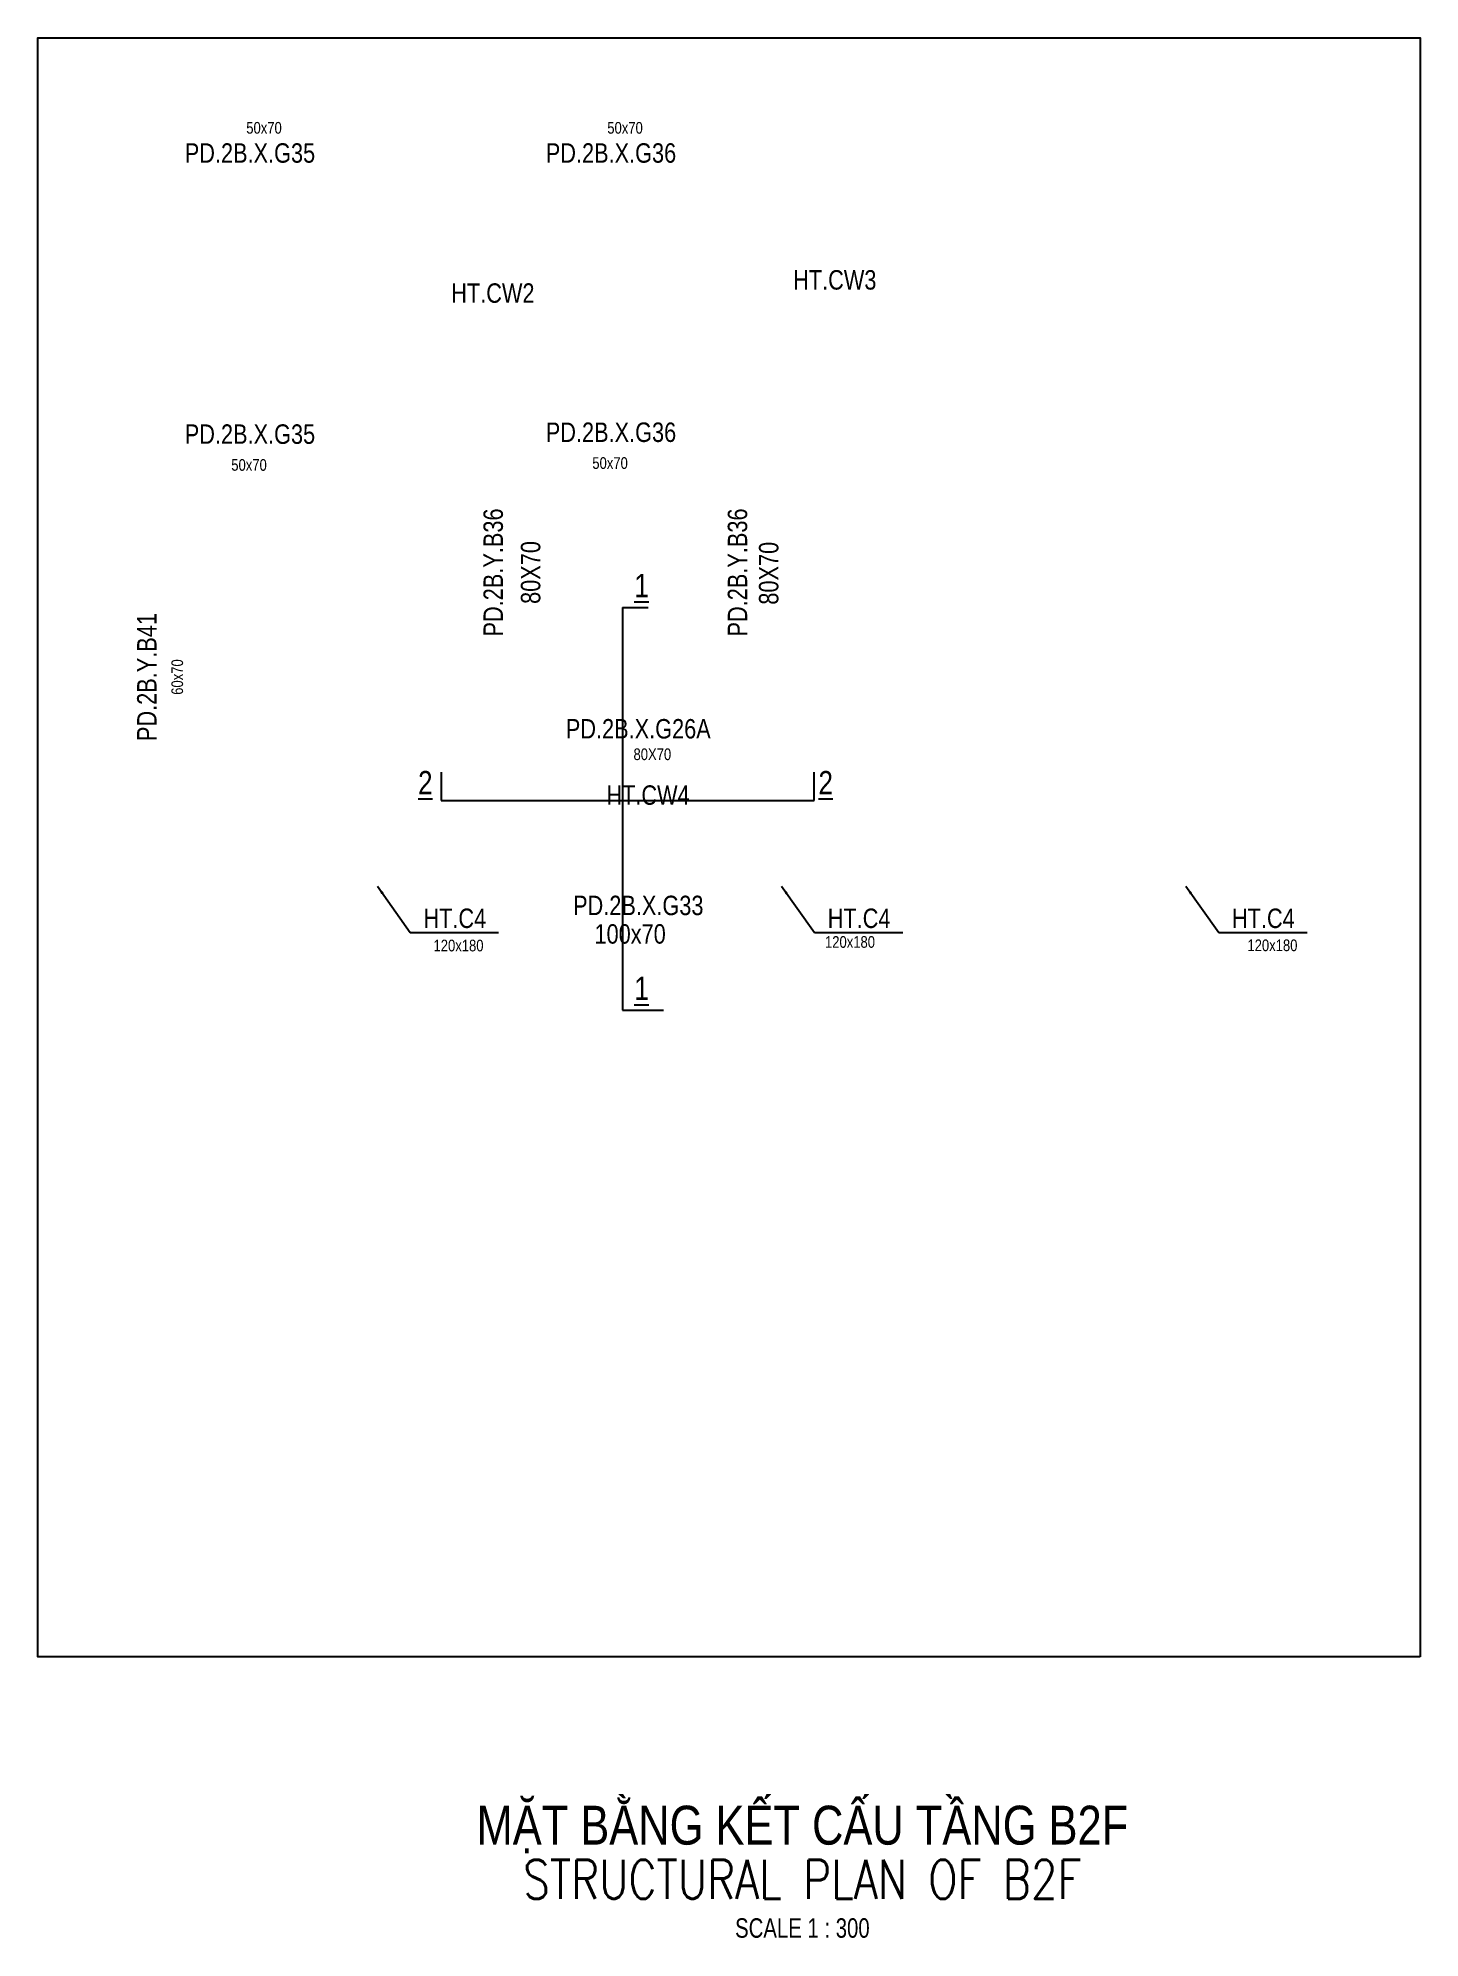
# Model space of a CAD drawing. Header units: millimetres. Extents: x 193380 to 494714, y -170024 to 220376.
# Drawn here: x 193380 to 228933, y -108820 to -59968 of the extents above; entities that cross this region are included whole.
import ezdxf
from ezdxf.enums import TextEntityAlignment as Align

# ---------------------------------------------------------------- set-up
doc = ezdxf.new("R2010")
doc.units = ezdxf.units.MM
doc.header["$MEASUREMENT"] = 0
doc.linetypes.add('CENTER2', pattern=[1.125, 0.75, -0.125, 0.125, -0.125])
doc.layers.add('FOOTING BOTTOM LEVEL$0$@ SL+300 EL-1.1', color=41, linetype='Continuous')
for name, color, linetype, lineweight in [('NDC_S_ANNO', 7, 'Continuous', 20), ('NDC_S_AXIS', 5, 'CENTER2', 9), ('NDC_S_BEAM NAME', 7, 'Continuous', 9), ('NDC_S_DIM', 1, 'Continuous', 15), ('NDC_S_ENG TITLE', 3, 'Continuous', 20), ('NDC_S_TEXT SYMBOL', 7, 'Continuous', 20), ('NDC_S_VN TEXT', 7, 'Continuous', 20), ('NDC_S_VN TITLE', 6, 'Continuous', 35)]:
    doc.layers.add(name, color=color, linetype=linetype, lineweight=lineweight)
doc.layers.add('ten dam', color=31, linetype='Continuous', plot=False)
doc.styles.add('ARIAL', font='arial.ttf', dxfattribs={"width": 0.8})
doc.styles.add('NDC_ANNO', font='', dxfattribs={"width": 0.8})
doc.styles.add('NDC_DIM', font='', dxfattribs={"width": 0.75})
doc.styles.add('NDC_EN TXT', font='romans.shx', dxfattribs={"width": 0.8})
doc.styles.add('NDC_VIE TXT', font='arial.ttf', dxfattribs={"width": 0.8})
doc.styles.get('NDC_ANNO').set_extended_font_data('Dotum')
doc.styles.get('NDC_DIM').set_extended_font_data('Dotum')
doc.dimstyles.new('NDC_dim_150', dxfattribs={"dimscale": 150, "dimtxt": 2.2, "dimasz": 1.5, "dimexe": 1.5, "dimexo": 2.5, "dimgap": 1, "dimtad": 1, "dimdec": 0, "dimzin": 0, "dimdsep": 46, "dimtxsty": 'NDC_DIM', "dimblk": 'DIMMARK', "dimcen": 0.09, "dimdle": 1.2, "dimclrd": 1, "dimclre": 1, "dimclrt": 3, "dimadec": 0, "dimazin": 0, "dimtfac": 1, "dimtdec": 0, "dimtix": 1, "dimtofl": 0, "dimtmove": 0, "dimatfit": 3, "dimfxl": 0, "dimtolj": 1, "dimtzin": 0, "dimarcsym": 0})

msp = doc.modelspace()

# ---------------------------------------------------------------- texts
at = {"layer": 'ten dam', "color": 31, "style": 'ARIAL', "width": 0.8}
for s, height, p in [('50x70', 300, (199195, -62277.9)), ('50x70', 300, (208482.3, -62277.9)), ('50x70', 300, (198809.6, -70944.9)), ('50x70', 300, (208096.9, -70897.1)), ('80X70', 300, (209184.5, -78384.1)), ('100x70', 500, (208612.7, -83003.8)), ('120x180', 300, (204198.5, -83302)), ('120x180', 300, (214268.7, -83209.8)), ('120x180', 300, (225135.9, -83296))]:
    msp.add_text(s, height=height, dxfattribs=at).set_placement(p, align=Align.MIDDLE_CENTER)
for s, height, p in [('80X70', 500, (206052.3, -73710.2)), ('80X70', 500, (212176.6, -73730.1)), ('60x70', 300, (196961.6, -76398.7))]:
    msp.add_text(s, height=height, rotation=90, dxfattribs=at).set_placement(p, align=Align.MIDDLE_CENTER)
at = {"layer": 'ten dam', "color": 230, "style": 'ARIAL', "width": 0.8}
for s, p in [('%%U1', (208907, -74045.5)), ('%%U2', (203343.8, -79113.9)), ('%%U2', (213644, -79113.9)), ('%%U1', (208907, -84403.3))]:
    msp.add_text(s, height=600, dxfattribs=at).set_placement(p, align=Align.MIDDLE_CENTER)

# ---------------------------------------------------------------- blocks, each defined once
blk = doc.blocks.new('*U296')
at = {"layer": 'NDC_S_ANNO', "ltscale": 0.8, "style": 'ARIAL', "width": 0.8}
blk.add_attdef('TEN', text='', height=2.5, dxfattribs=at).set_placement((-2.58, 1.03), align=Align.MIDDLE_CENTER)
at = {"layer": 'NDC_S_AXIS', "ltscale": 0.8, "style": 'ARIAL', "width": 0.8, "flags": 1}
blk.add_attdef('CHU_THICH', text='', height=2.5, dxfattribs=at).set_placement((0, 0), align=Align.MIDDLE_CENTER)
blk = doc.blocks.new('DIMMARK')
at = {"layer": 'NDC_S_DIM', "color": 1}
blk.add_line((-1.5, 0), (1, 0), dxfattribs=at)
at = {"layer": 'NDC_S_DIM', "color": 2, "const_width": 0.1}
blk.add_lwpolyline([(-0.42, -0.42), (0.42, 0.42)], dxfattribs=at)
blk = doc.blocks.new('*U298')
at = {"layer": 'NDC_S_ANNO', "ltscale": 0.8, "style": 'ARIAL', "width": 0.8}
blk.add_attdef('TEN', text='', height=2.5, dxfattribs=at).set_placement((0, 3), align=Align.MIDDLE_CENTER)
at = {"layer": 'NDC_S_AXIS', "ltscale": 0.8, "style": 'ARIAL', "width": 0.8, "flags": 1}
blk.add_attdef('CHU_THICH', text='', height=2.5, dxfattribs=at).set_placement((0, 0), align=Align.MIDDLE_CENTER)
blk = doc.blocks.new('Drawing name_symbol')
at = {"layer": 'NDC_S_ENG TITLE', "style": 'NDC_EN TXT', "width": 0.8}
blk.add_attdef('SECTDET1', text='', height=5, dxfattribs=at).set_placement((0, 1.01), align=Align.CENTER)
at = {"layer": 'NDC_S_TEXT SYMBOL', "lineweight": 25, "style": 'NDC_ANNO', "width": 0.8}
blk.add_attdef('SSCALE', text='', height=2.5, dxfattribs=at).set_placement((0, -4), align=Align.CENTER)
at = {"layer": 'NDC_S_VN TITLE', "style": 'NDC_VIE TXT', "width": 0.8}
blk.add_attdef('SECTDET2', text='', height=5, dxfattribs=at).set_placement((0, 7.97), align=Align.CENTER)

# ---------------------------------------------------------------- linework, layer by layer
at = {"layer": 'FOOTING BOTTOM LEVEL$0$@ SL+300 EL-1.1', "color": 6}
for p, q in [((208413.7, -74614.5), (208413.7, -84964.3)), ((208413.7, -74614.5), (209077.6, -74614.5)), ((203752.7, -78847.4), (203752.7, -79574.5)), ((213343, -79574.5), (213343, -78847.4)), ((203752.7, -79574.5), (213343, -79574.5)), ((208413.7, -84964.3), (209471, -84964.3))]:
    msp.add_line(p, q, dxfattribs=at)
msp.add_lwpolyline([(228932.5, -101587.5), (193380, -101587.5), (193380, -59968), (228932.5, -59968)], close=True, dxfattribs=at)

# ---------------------------------------------------------------- block references
at = {"layer": 'NDC_S_ANNO', "xscale": 200, "yscale": 200, "zscale": 200}
msp.add_blockref('Drawing name_symbol', (213044, -108013), dxfattribs=at).add_auto_attribs({'SECTDET1': 'STRUCTURAL PLAN OF B2F', 'SECTDET2': 'MẶT BẰNG KẾT CẤU TẦNG B2F', 'SSCALE': 'SCALE 1 : 300'})
at = {"layer": 'NDC_S_BEAM NAME', "xscale": 200, "yscale": 200, "zscale": 200}
for p, values in [((214393.7, -66392.8), {'TEN': 'HT.CW3'}), ((205598.2, -66732.3), {'TEN': 'HT.CW2'}), ((209589.2, -79639.2), {'TEN': 'HT.CW4'})]:
    msp.add_blockref('*U296', p, dxfattribs=at).add_auto_attribs(values)
at = {"layer": 'NDC_S_VN TEXT', "xscale": 200, "yscale": 200, "zscale": 200}
for name, p, values in [('*U298', (198833.2, -63524.6), {'TEN': 'PD.2B.X.G35'}), ('*U298', (208120.5, -63524.6), {'TEN': 'PD.2B.X.G36'}), ('*U298', (208120.5, -70704.5), {'TEN': 'PD.2B.X.G36'}), ('*U298', (198833.2, -70752.4), {'TEN': 'PD.2B.X.G35'}), ('*U298', (208822.7, -78328.8), {'TEN': 'PD.2B.X.G26A'}), ('*U298', (208822.7, -82870.5), {'TEN': 'PD.2B.X.G33'}), ('*U296', (204618.5, -82807.6), {'TEN': 'HT.C4'}), ('*U296', (215018.5, -82807.6), {'TEN': 'HT.C4'}), ('*U296', (225418.5, -82807.6), {'TEN': 'HT.C4'})]:
    msp.add_blockref(name, p, dxfattribs=at).add_auto_attribs(values)
at = {"layer": 'NDC_S_VN TEXT', "xscale": 200, "yscale": 200, "zscale": 200, "rotation": 90}
for p, values in [((205690.5, -73710.2), {'TEN': 'PD.2B.Y.B36'}), ((211974.1, -73710.2), {'TEN': 'PD.2B.Y.B36'}), ((196779.8, -76398.7), {'TEN': 'PD.2B.Y.B41'})]:
    msp.add_blockref('*U298', p, dxfattribs=at).add_auto_attribs(values)

msp.set_redraw_order([(e.dxf.handle, doc.entitydb.next_handle()) for e in msp.query("TEXT MTEXT ATTDEF DIMENSION ARC_DIMENSION")])  # texts and dimensions are drawn at this point

# ---------------------------------------------------------------- leaders
for points in [[(202109.9, -81777.6), (202953.2, -82966.4), (205226.5, -82966.4)], [(212509.9, -81777.6), (213353.2, -82966.4), (215626.5, -82966.4)], [(222909.9, -81777.6), (223753.2, -82966.4), (226026.5, -82966.4)]]:
    msp.add_leader(points, dimstyle='NDC_dim_150', override={"dimgap": 1, "dimtad": 0})

doc.saveas('drawing.dxf')
